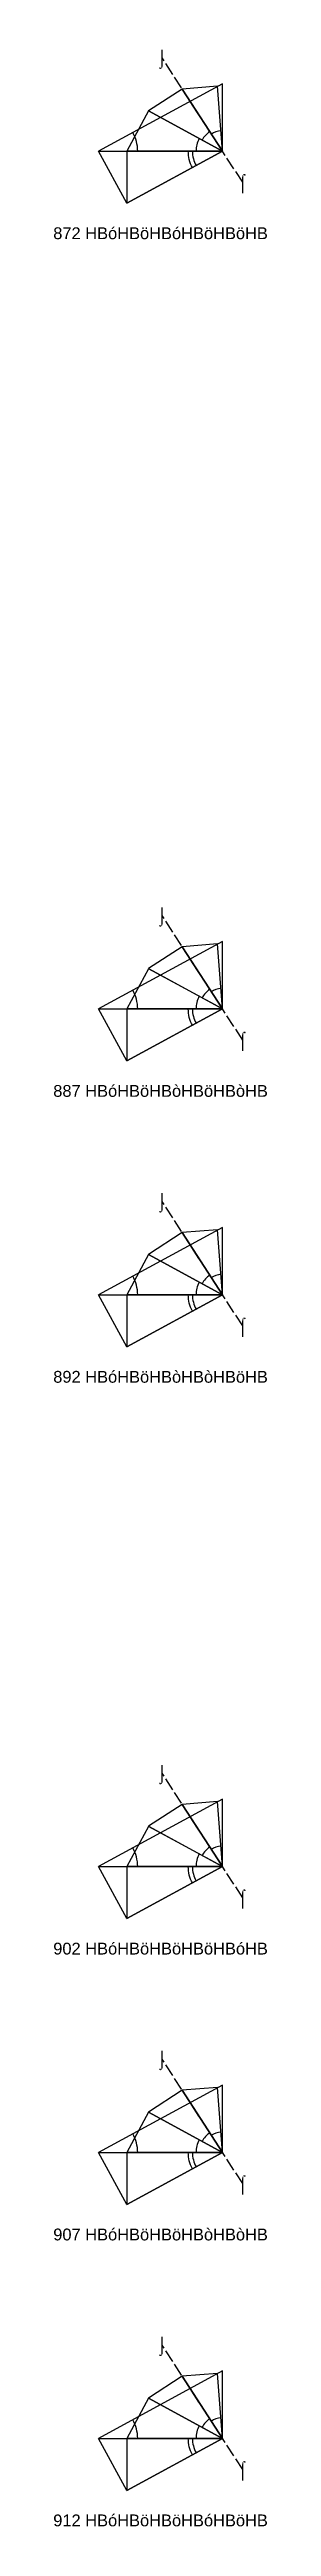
# Model space of a CAD drawing. Header units: millimetres. Extents: x 122552 to 1654769, y -10280102 to 62068.
# Drawn here: x 1236978 to 1256900, y -7840437 to -7609559 of the extents above; entities that cross this region are included whole.
import ezdxf
from ezdxf.enums import TextEntityAlignment as Align

# ---------------------------------------------------------------- set-up
doc = ezdxf.new("R2010")
doc.units = ezdxf.units.MM
doc.linetypes.add('ACAD_ISO02W100', pattern=[15, 12, -3])
for name, color, linetype in [('BASE', 170, 'Continuous'), ('HYPOTENUSE', 20, 'Continuous'), ('PERPENDICULAR', 90, 'Continuous'), ('Standard', 7, 'Continuous')]:
    doc.layers.add(name, color=color, linetype=linetype)
doc.styles.add('Arial', font='arial_0.ttf')

msp = doc.modelspace()

# ---------------------------------------------------------------- texts
at = {"style": 'Arial'}
for s, p in [('⌡', (1247087, -7610341)), ('⌠', (1254624, -7621936)), ('872 HBóHBöHBóHBöHBöHB', (1246946, -7626682)), ('⌡', (1247087, -7690287)), ('⌠', (1254624, -7701882)), ('887 HBóHBöHBòHBöHBòHB', (1246946, -7706628)), ('⌡', (1247087, -7716936)), ('⌠', (1254624, -7728531)), ('892 HBóHBöHBòHBòHBöHB', (1246946, -7733276)), ('⌡', (1247087, -7770233)), ('⌠', (1254624, -7781828)), ('902 HBóHBöHBöHBöHBóHB', (1246946, -7786574)), ('⌡', (1247087, -7796882)), ('⌠', (1254624, -7808477)), ('907 HBóHBöHBöHBòHBòHB', (1246946, -7813222)), ('⌡', (1247087, -7823530)), ('⌠', (1254624, -7835126)), ('912 HBóHBöHBöHBóHBöHB', (1246946, -7839871))]:
    msp.add_text(s, height=1100, dxfattribs=at).set_placement(p, align=Align.MIDDLE_CENTER)

# ---------------------------------------------------------------- blocks, each defined once
blk = doc.blocks.new('fundamental_block_GT')
at = {"color": 4}
blk.add_arc((0, -2), 277, 359.9799, 28.4254, dxfattribs=at)
at = {"layer": 'BASE'}
blk.add_line((0, 0), (879, -7), dxfattribs=at)
at = {"layer": 'HYPOTENUSE'}
blk.add_line((883, 469), (0, 0), dxfattribs=at)
at = {"layer": 'PERPENDICULAR'}
blk.add_line((879, -7), (883, 469), dxfattribs=at)

# ---------------------------------------------------------------- linework, layer by layer
at = {"linetype": 'ACAD_ISO02W100', "ltscale": 100}
for p, q in [((1254624, -7621936), (1247087, -7610341)), ((1254624, -7701882), (1247087, -7690287)), ((1254624, -7728531), (1247087, -7716936)), ((1254624, -7781828), (1247087, -7770233)), ((1254624, -7808477), (1247087, -7796882)), ((1254624, -7835126), (1247087, -7823530))]:
    msp.add_line(p, q, dxfattribs=at)

# ---------------------------------------------------------------- block references
for p, xscale, yscale, zscale, rotation in [((1252740, -7619037), -11.58735412275403, 11.58735412275403, 11.58735412275403, 27.99999999999958), ((1252740, -7619037), 7.867265571234047, 7.867265571234047, 7.867265571234047, 123.5116672382142), ((1252740, -7619037), 6.914651890687963, 6.914651890687963, 6.914651890687963, 95.0233344764155), ((1252740, -7619037), 8.951118371073806, 8.951118371073806, 8.951118371073806, 152.0000000000014), ((1252740, -7619037), 10.1842907637361, 10.1842907637361, 10.1842907637361, 180.4883327617911), ((1252740, -7698983), -11.58735412275403, 11.58735412275403, 11.58735412275403, 27.99999999999958), ((1252740, -7698983), 7.867265571234047, 7.867265571234047, 7.867265571234047, 123.5116672382142), ((1252740, -7698983), 6.914651890687963, 6.914651890687963, 6.914651890687963, 95.0233344764155), ((1252740, -7698983), 8.951118371073806, 8.951118371073806, 8.951118371073806, 152.0000000000014), ((1252740, -7698983), 10.1842907637361, 10.1842907637361, 10.1842907637361, 180.4883327617911), ((1252740, -7725632), 7.867265571234047, 7.867265571234047, 7.867265571234047, 123.5116672382142), ((1252740, -7725632), 6.914651890687963, 6.914651890687963, 6.914651890687963, 95.0233344764155), ((1252740, -7725632), -11.58735412275403, 11.58735412275403, 11.58735412275403, 27.99999999999958), ((1252740, -7725632), 8.951118371073806, 8.951118371073806, 8.951118371073806, 152.0000000000014), ((1252740, -7725632), 10.1842907637361, 10.1842907637361, 10.1842907637361, 180.4883327617911), ((1252740, -7778929), 7.867265571234047, 7.867265571234047, 7.867265571234047, 123.5116672382142), ((1252740, -7778929), 6.914651890687963, 6.914651890687963, 6.914651890687963, 95.0233344764155), ((1252740, -7778929), -11.58735412275403, 11.58735412275403, 11.58735412275403, 27.99999999999958), ((1252740, -7778929), 8.951118371073806, 8.951118371073806, 8.951118371073806, 152.0000000000014), ((1252740, -7778929), 10.1842907637361, 10.1842907637361, 10.1842907637361, 180.4883327617911), ((1252740, -7805578), -11.58735412275403, 11.58735412275403, 11.58735412275403, 27.99999999999958), ((1252740, -7805578), 7.867265571234047, 7.867265571234047, 7.867265571234047, 123.5116672382142), ((1252740, -7805578), 6.914651890687963, 6.914651890687963, 6.914651890687963, 95.0233344764155), ((1252740, -7805578), 8.951118371073806, 8.951118371073806, 8.951118371073806, 152.0000000000014), ((1252740, -7805578), 10.1842907637361, 10.1842907637361, 10.1842907637361, 180.4883327617911), ((1252740, -7832227), 7.867265571234047, 7.867265571234047, 7.867265571234047, 123.5116672382142), ((1252740, -7832227), 6.914651890687963, 6.914651890687963, 6.914651890687963, 95.0233344764155), ((1252740, -7832227), -11.58735412275403, 11.58735412275403, 11.58735412275403, 27.99999999999958), ((1252740, -7832227), 8.951118371073806, 8.951118371073806, 8.951118371073806, 152.0000000000014), ((1252740, -7832227), 10.1842907637361, 10.1842907637361, 10.1842907637361, 180.4883327617911)]:
    msp.add_blockref('fundamental_block_GT', p, dxfattribs=dict(xscale=xscale, yscale=yscale, zscale=zscale, rotation=rotation))
at = {"layer": 'Standard', "xscale": 13.18371388650824, "yscale": 13.18371388650824, "zscale": 13.18371388650824, "rotation": 0.4883327617913192}
for p in [(1241153, -7619037), (1241153, -7698983), (1241153, -7725632), (1241153, -7778929), (1241153, -7805578), (1241153, -7832227)]:
    msp.add_blockref('fundamental_block_GT', p, dxfattribs=at)

msp.set_redraw_order([(e.dxf.handle, doc.entitydb.next_handle()) for e in msp.query("TEXT MTEXT ATTDEF DIMENSION ARC_DIMENSION")])  # texts and dimensions are drawn at this point

doc.saveas('drawing.dxf')
